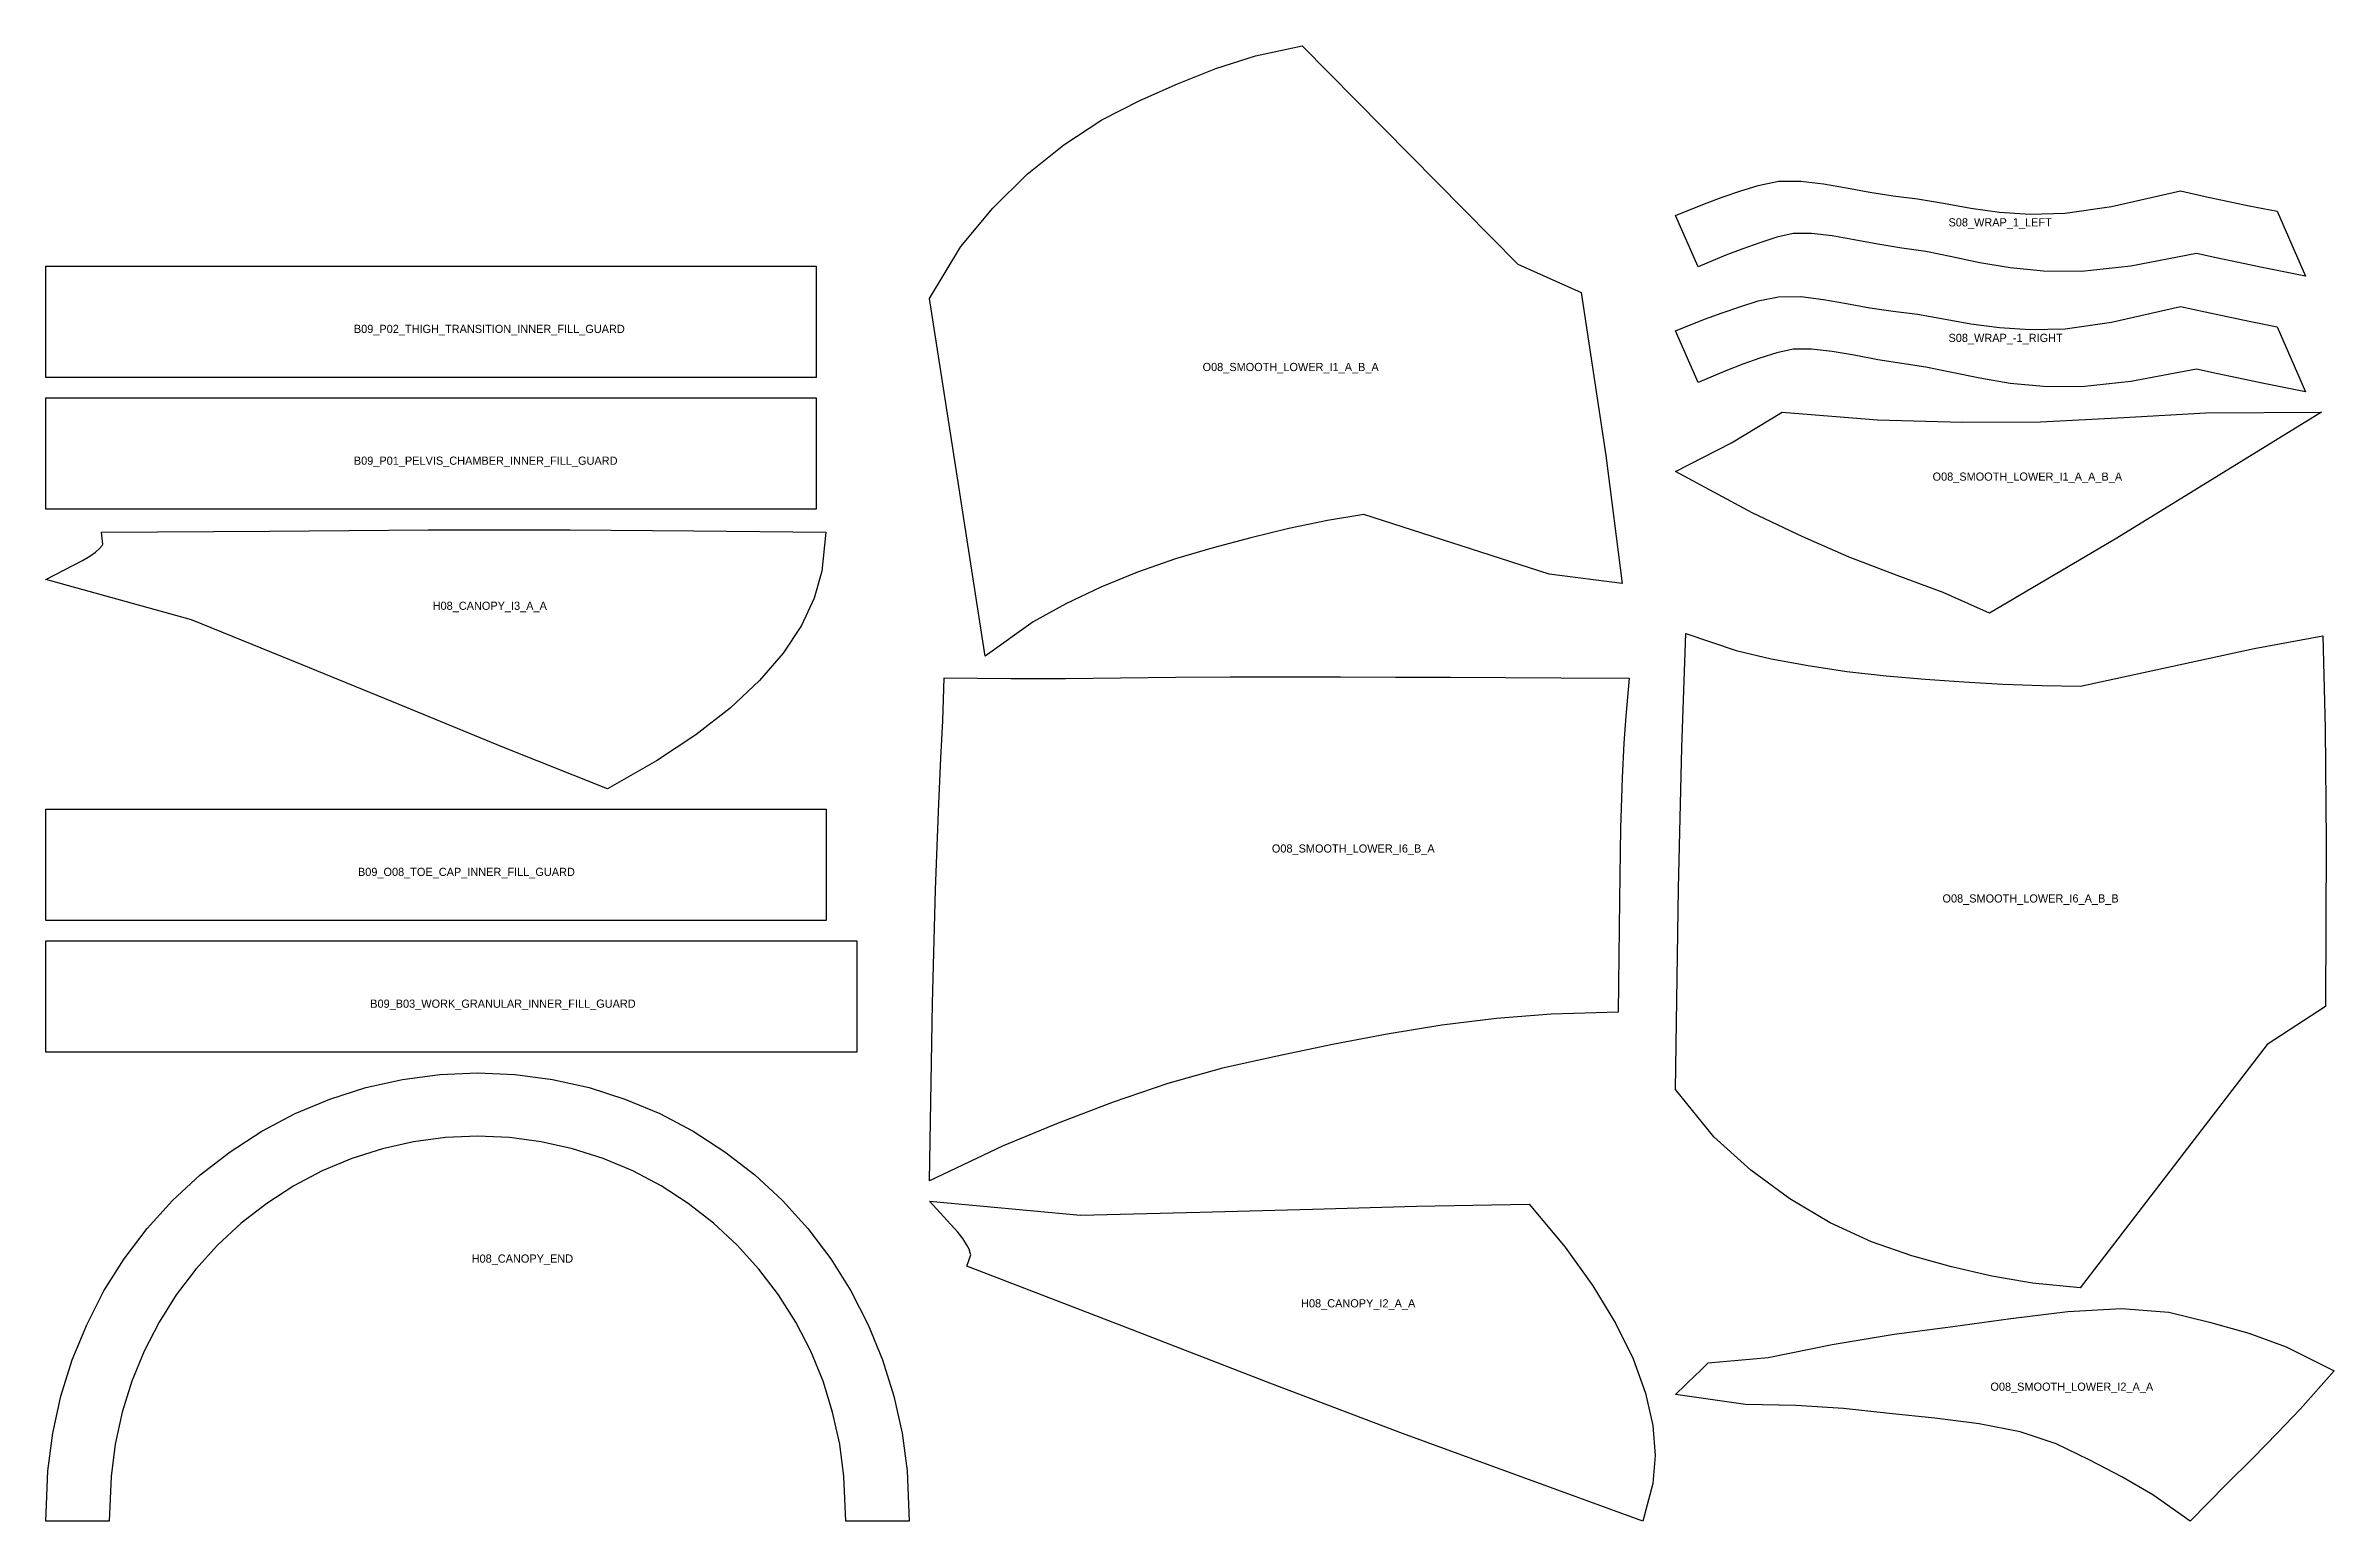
# Model space of a CAD drawing. Header units: millimetres. Extents: x 15 to 21550, y 15 to 1461.
# Drawn here: x 13260 to 15500, y 15 to 1459 of the extents above; entities that cross this region are included whole.
import ezdxf

# ---------------------------------------------------------------- set-up
doc = ezdxf.new("R2010")
doc.units = ezdxf.units.MM

msp = doc.modelspace()

# ---------------------------------------------------------------- texts
for s, p in [('S08_WRAP_1_LEFT', (15122, 1282.4)), ('B09_P02_THIGH_TRANSITION_INNER_FILL_GUARD', (13561.2, 1178.1)), ('S08_WRAP_-1_RIGHT', (15122, 1169.3)), ('O08_SMOOTH_LOWER_I1_A_B_A', (14391.9, 1140.8)), ('B09_P01_PELVIS_CHAMBER_INNER_FILL_GUARD', (13561.2, 1049.1)), ('O08_SMOOTH_LOWER_I1_A_A_B_A', (15106.4, 1033.5)), ('H08_CANOPY_I3_A_A', (13638.3, 907.1)), ('O08_SMOOTH_LOWER_I6_B_A', (14459.7, 669.5)), ('B09_O08_TOE_CAP_INNER_FILL_GUARD', (13565.2, 646.6)), ('O08_SMOOTH_LOWER_I6_A_B_B', (15116.1, 620.6)), ('B09_B03_WORK_GRANULAR_INNER_FILL_GUARD', (13577.2, 517.6)), ('H08_CANOPY_END', (13676.5, 268.1)), ('H08_CANOPY_I2_A_A', (14488.3, 224.3)), ('O08_SMOOTH_LOWER_I2_A_A', (15163, 142.7))]:
    msp.add_text(s, height=8).set_placement(p)

# ---------------------------------------------------------------- linework, layer by layer
for points in [[(14124.7, 1211.8), (14155.4, 1262.8), (14186.6, 1300.4), (14220.1, 1333.5), (14256, 1362.4), (14293.3, 1386.7), (14330.5, 1405.8), (14367.4, 1422), (14405, 1436.9), (14443.8, 1449.3), (14489.5, 1459.2), (14700.5, 1245.6), (14762.6, 1217.6), (14786.5, 1058.3), (14802.7, 932.8), (14731.1, 942), (14549.8, 1000.5), (14514.1, 994.7), (14476.4, 986.7), (14439, 977.5), (14402.1, 967.7), (14365.3, 956.9), (14328.3, 944.1), (14292.2, 929.4), (14258, 913.1), (14226, 895.3), (14179, 861.6), (14154.8, 1017.3), (14124.7, 1211.8)], [(14854.9, 1293.2), (14883.3, 1304.6), (14900.5, 1310.9), (14917.8, 1316.8), (14935.7, 1322.5), (14955.6, 1326.7), (14977.4, 1326.8), (14999.7, 1324.1), (15022.3, 1320.1), (15045, 1315.9), (15067.7, 1312.4), (15091.5, 1309.5), (15117.2, 1305), (15143.9, 1300.2), (15171.9, 1296.5), (15202, 1294.5), (15236.1, 1295.3), (15281.4, 1301.8), (15349, 1317.1), (15373.3, 1311.7), (15394.8, 1307.1), (15416.2, 1302.7), (15443.7, 1297.2), (15471.3, 1233.7), (15427.3, 1242.5), (15405.7, 1247), (15384.1, 1251.6), (15364.8, 1255.9), (15300.4, 1243.6), (15252, 1238.4), (15214.9, 1238.7), (15182.5, 1241.9), (15152.8, 1246.9), (15125.2, 1252.6), (15099.8, 1257.8), (15076.2, 1261.2), (15052.7, 1265), (15029.8, 1269.3), (15008, 1273.2), (14987.9, 1275.5), (14970.1, 1275.4), (14953.9, 1271.8), (14937.4, 1266.4), (14920.7, 1260.5), (14904.2, 1254.2), (14876.8, 1242.8), (14854.9, 1293.2)], [(13259.6, 1134.5), (13259.6, 1243.5), (14013.6, 1243.5), (14013.6, 1134.5), (13259.6, 1134.5)], [(14854.9, 1180.1), (14883.3, 1191.5), (14900.5, 1197.8), (14917.8, 1203.7), (14935.7, 1209.5), (14955.6, 1213.6), (14977.4, 1213.7), (14999.7, 1211), (15022.3, 1207), (15045, 1202.8), (15067.7, 1199.4), (15091.5, 1196.4), (15117.2, 1191.9), (15143.9, 1187.2), (15171.9, 1183.4), (15202, 1181.5), (15236.1, 1182.3), (15281.4, 1188.7), (15349, 1204), (15373.3, 1198.7), (15394.8, 1194.1), (15416.2, 1189.6), (15443.7, 1184.1), (15471.3, 1120.6), (15427.3, 1129.4), (15405.7, 1133.9), (15384.1, 1138.5), (15364.8, 1142.8), (15300.4, 1130.5), (15252, 1125.3), (15214.9, 1125.6), (15182.5, 1128.8), (15152.8, 1133.8), (15125.2, 1139.5), (15099.8, 1144.7), (15076.2, 1148.1), (15052.7, 1151.9), (15029.8, 1156.3), (15008, 1160.1), (14987.9, 1162.4), (14970.1, 1162.3), (14953.9, 1158.8), (14937.4, 1153.4), (14920.7, 1147.5), (14904.2, 1141.2), (14876.8, 1129.7), (14854.9, 1180.1)], [(13259.6, 1005.5), (13259.6, 1114.5), (14013.6, 1114.5), (14013.6, 1005.5), (13259.6, 1005.5)], [(14959.1, 1100.6), (15052.6, 1093.2), (15135.4, 1090.9), (15212, 1091.1), (15293.7, 1095.3), (15373.8, 1099.9), (15487.1, 1100.6), (15286.6, 977.1), (15162.2, 904), (15116.6, 924), (15071.7, 940.7), (15024.8, 958.5), (14979.5, 978.5), (14929.7, 1002.2), (14854.9, 1042.4), (14909.6, 1070.7), (14959.1, 1100.6)], [(13314.3, 983.1), (13478.6, 984), (13633.8, 985.3), (13772.8, 985.5), (13893.6, 984.4), (14023, 983.1), (14019.3, 945), (14011.8, 918.6), (13999.3, 891.8), (13981.4, 864.8), (13958.1, 837.8), (13929.6, 811), (13895.9, 784.8), (13857.3, 759.2), (13809.4, 732), (13706.9, 772.7), (13612.8, 811.6), (13510.6, 853.2), (13402.3, 897.4), (13259.6, 936.7), (13295.7, 955.3), (13302.7, 959.6), (13308.2, 963.6), (13312.2, 967.2), (13314.7, 970), (13315.5, 971.3), (13314.3, 983.1)], [(14864.8, 884), (14914, 867.2), (14948.4, 859.2), (14984.7, 852.5), (15022.6, 846.9), (15061.1, 842.5), (15099.1, 839.2), (15136.9, 836.6), (15175.1, 834.4), (15213.6, 832.9), (15251.2, 832.4), (15421, 869.2), (15488.5, 881.8), (15490.8, 790.9), (15491.6, 679.9), (15491.1, 518.8), (15433.9, 481.7), (15250.8, 243.3), (15204.3, 247.9), (15164.4, 254.8), (15125, 264.1), (15086.2, 274.9), (15046.6, 288.5), (15006.3, 307.1), (14966.6, 330.5), (14928.5, 358.5), (14892.3, 391.2), (14854.9, 437.5), (14857.8, 634.4), (14861, 772.5), (14864.8, 884)], [(14138.9, 840.4), (14204.2, 839.9), (14257.8, 840), (14311.5, 840.6), (14365.3, 841.3), (14419.2, 841.6), (14473.1, 841.5), (14526.9, 841.4), (14580.7, 841.3), (14634.5, 841.2), (14688.5, 841), (14742.4, 840.7), (14809.4, 840.2), (14806.2, 803), (14804.3, 776.7), (14802.6, 742.5), (14801.1, 693.4), (14799.9, 622.9), (14798.6, 513.3), (14733.2, 511.2), (14679.7, 507.2), (14626.2, 500.5), (14572.6, 491.7), (14518.9, 481.5), (14465, 470.3), (14411.4, 458.4), (14357.9, 443.4), (14304.3, 425.3), (14250.5, 404.7), (14196.7, 382.3), (14124.7, 348.2), (14127.4, 522), (14130.4, 632.9), (14133.3, 709.7), (14135.7, 761.8), (14137.5, 798.5), (14138.9, 840.4)], [(13259.6, 603), (13259.6, 712), (14023.6, 712), (14023.6, 603), (13259.6, 603)], [(13259.6, 474), (13259.6, 583), (14053.6, 583), (14053.6, 474), (13259.6, 474)], [(13259.6, 15), (13261.7, 64.2), (13266.5, 101.1), (13274.5, 137.5), (13285.6, 173), (13299.7, 207.4), (13316.6, 240.5), (13336.4, 271.9), (13358.8, 301.4), (13383.7, 328.9), (13410.8, 354.1), (13440, 376.7), (13471.1, 396.8), (13503.8, 414), (13537.8, 428.2), (13572.9, 439.5), (13608.8, 447.5), (13645.4, 452.4), (13682.2, 454), (13718.9, 452.4), (13755.5, 447.5), (13791.4, 439.5), (13826.5, 428.2), (13860.6, 414), (13893.2, 396.8), (13924.3, 376.7), (13953.5, 354.1), (13980.6, 328.9), (14005.5, 301.4), (14027.9, 271.9), (14047.7, 240.5), (14064.6, 207.4), (14078.7, 173), (14089.8, 137.5), (14097.8, 101.1), (14102.6, 64.2), (14104.7, 15), (14042.7, 15), (14040.8, 58.9), (14036.7, 90.5), (14029.8, 121.6), (14020.4, 152), (14008.3, 181.5), (13993.8, 209.7), (13976.9, 236.6), (13957.7, 261.8), (13936.5, 285.3), (13913.3, 306.8), (13888.4, 326.1), (13861.9, 343.2), (13834.1, 357.9), (13805.1, 370), (13775.2, 379.6), (13744.6, 386.5), (13713.5, 390.6), (13682.2, 392), (13650.8, 390.6), (13619.7, 386.5), (13589.1, 379.6), (13559.2, 370), (13530.2, 357.9), (13502.4, 343.2), (13475.9, 326.1), (13451, 306.8), (13427.8, 285.3), (13406.6, 261.8), (13387.4, 236.6), (13370.5, 209.7), (13356, 181.5), (13343.9, 152), (13334.5, 121.6), (13327.6, 90.5), (13323.5, 58.9), (13321.6, 15), (13259.6, 15)], [(14124.7, 328.2), (14272.3, 314.5), (14389.2, 317.4), (14499.5, 320.3), (14601.3, 323.5), (14711.6, 325.5), (14746.8, 283.1), (14773.9, 245.5), (14796.1, 209), (14813.3, 173.9), (14825.4, 140.4), (14832.6, 108.8), (14834.9, 79.3), (14832.6, 52), (14822.7, 15), (14701, 59.4), (14587.6, 101), (14457.7, 150.3), (14312.9, 206.4), (14161.1, 264.7), (14164.9, 275.8), (14164.5, 277.7), (14163.3, 281.2), (14160.9, 285.9), (14157.2, 291.6), (14152.2, 298), (14124.7, 328.2)], [(14886.9, 170.1), (14945.4, 175.2), (15008.1, 188.1), (15068.9, 198.2), (15126.1, 205.6), (15183.1, 213.4), (15238.9, 220.2), (15291.3, 223.3), (15337.7, 219.6), (15377.6, 209.7), (15415.9, 199), (15452.6, 185.8), (15499.5, 162.2), (15466.5, 124.9), (15444.1, 101.5), (15420.1, 77.1), (15393.9, 50.8), (15358.5, 15), (15321.9, 40.9), (15291.6, 58.6), (15259.7, 75.1), (15227.5, 90.7), (15192.1, 102.5), (15152, 110.4), (15108.6, 115.9), (15063.8, 120.6), (15019.1, 125.3), (14972.5, 128.2), (14923.3, 129.2), (14854.9, 138.9), (14875.1, 158.7), (14877.8, 161.3), (14880.2, 163.5), (14882.2, 165.4), (14886.9, 170.1)]]:
    msp.add_lwpolyline(points, close=True)

msp.set_redraw_order([(e.dxf.handle, doc.entitydb.next_handle()) for e in msp.query("TEXT MTEXT ATTDEF DIMENSION ARC_DIMENSION")])  # texts and dimensions are drawn at this point

doc.saveas('drawing.dxf')
